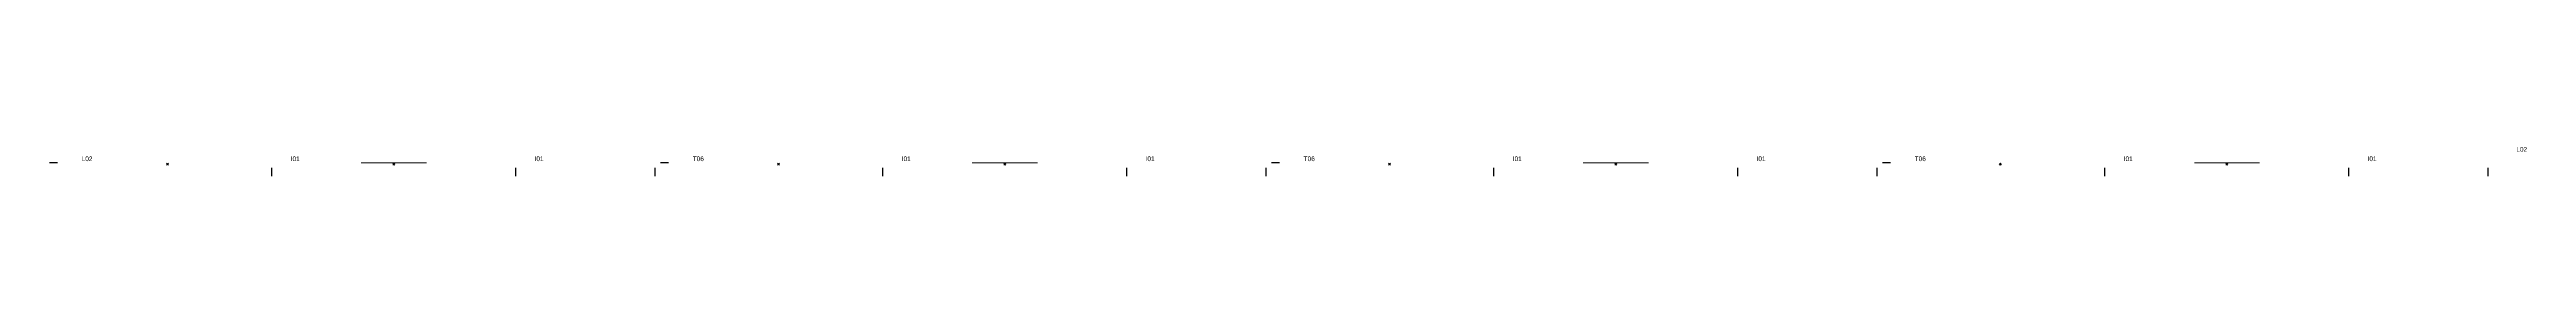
# Model space of a CAD drawing. Header units: inches. Extents: x 162 to 11993, y 18 to 332.
# Drawn here: x 7810.9 to 8237.7, y 42.6 to 47.6 of the extents above; entities that cross this region are included whole.
import ezdxf
from ezdxf.enums import TextEntityAlignment as Align

# ---------------------------------------------------------------- set-up
doc = ezdxf.new("R2010")
doc.units = ezdxf.units.IN
doc.header["$MEASUREMENT"] = 0
for name, color, linetype in [('DD2D_Geometry', 7, 'Continuous'), ('ENFASIS NEW', 7, 'Continuous'), ('Id Unión', 7, 'Continuous')]:
    doc.layers.add(name, color=color, linetype=linetype)
doc.styles.get("Standard").update_dxf_attribs({"font": 'stylu.ttf'})

msp = doc.modelspace()

# ---------------------------------------------------------------- texts
at = {"layer": 'Id Unión'}
for s, p in [('L02', (8235.91, 46.77)), ('L02', (7816.42, 45.16)), ('I01', (7852.44, 45.16)), ('I01', (7894.45, 45.16)), ('T06', (7921.7, 45.16)), ('I01', (7957.72, 45.16)), ('I01', (7999.73, 45.16)), ('T06', (8026.97, 45.16)), ('I01', (8063, 45.16)), ('I01', (8105, 45.16)), ('T06', (8132.25, 45.16)), ('I01', (8168.27, 45.16)), ('I01', (8210.28, 45.16))]:
    msp.add_text(s, height=0.807, dxfattribs=at).set_placement(p)

# ---------------------------------------------------------------- blocks, each defined once
blk = doc.blocks.new('DD40102442AB')
at = {"color": 1}
for p, q in [((0.004, -0.004), (-0.004, 0.004)), ((0.004, 0.004), (-0.004, -0.004))]:
    blk.add_line(p, q, dxfattribs=at)
blk.add_point((0, 0))
blk.add_point((0, 0))
blk.add_point((0, 0), dxfattribs=at)
blk = doc.blocks.new('DD40102436AB')
at = {"color": 1}
for p, q in [((0.004, -0.004), (-0.004, 0.004)), ((0.004, 0.004), (-0.004, -0.004))]:
    blk.add_line(p, q, dxfattribs=at)
blk.add_point((0, 0))
blk.add_point((0, 0))
blk.add_point((0, 0), dxfattribs=at)
blk = doc.blocks.new('DD101024303D')
blk.add_line((0, 0.0175), (0, -0.0175))
blk = doc.blocks.new('SPACE_DD10102430')
blk.add_blockref('DD101024303D', (0, 0))
blk = doc.blocks.new('DD101042303D')
blk.add_line((0, 0.0175), (0, -0.0175))
blk = doc.blocks.new('SPACE_DD10104230')
blk.add_blockref('DD101042303D', (0, 0))
blk = doc.blocks.new('DD101036303D')
blk.add_line((0, 0.0175), (0, -0.0175))
blk = doc.blocks.new('SPACE_DD10103630')
blk.add_blockref('DD101036303D', (0, 0))
blk = doc.blocks.new('DD101024423D')
blk.add_line((0, 0.0175), (0, -0.0175))
blk = doc.blocks.new('SPACE_DD10102442')
blk.add_blockref('DD101024423D', (0, 0))
blk = doc.blocks.new('DD20152429')
blk.add_attdef('A', text='', height=0.03).set_placement((0.3, 0.156, 0.012), align=Align.MIDDLE_CENTER)
blk = doc.blocks.new('DD20154217')
blk.add_attdef('A', text='', height=0.03).set_placement((0.5285, 0.156, 0.012), align=Align.MIDDLE_CENTER)
blk = doc.blocks.new('DD20314212')
at = {"color": 0, "linetype": 'Continuous', "lineweight": 0}
for p, q in [((0.494, 0.164, 0.012), (0.494, 0.129, 0.012)), ((0.564, 0.164, 0.012), (0.494, 0.164, 0.012)), ((0.494, 0.129, 0.012), (0.564, 0.129, 0.012)), ((0.564, 0.129, 0.012), (0.564, 0.164, 0.012)), ((0.671, 0.107, 0.012), (0.386, 0.107, 0.012)), ((0.386, 0.107, 0.012), (0.386, 0.017, 0.012)), ((0.386, 0.017, 0.012), (0.671, 0.017, 0.012)), ((0.671, 0.017, 0.012), (0.671, 0.107, 0.012))]:
    blk.add_line(p, q, dxfattribs=at)
for centre, start, end in [((0.487, 0.147, 0.012), 0, 180), ((0.487, 0.147, 0.012), 180, 0), ((0.57, 0.147, 0.012), 0, 180), ((0.57, 0.147, 0.012), 180, 0)]:
    blk.add_arc(centre, 0.00159, start, end, dxfattribs=at)
blk.add_attdef('A', text='', height=0.03).set_placement((0.148, 0.198, 0.015), align=Align.MIDDLE_CENTER)
blk = doc.blocks.new('DD20153629')
blk.add_attdef('A', text='', height=0.03).set_placement((0.4525, 0.156, 0.012), align=Align.MIDDLE_CENTER)

# ---------------------------------------------------------------- block references
at = {"layer": 'DD2D_Geometry', "xscale": 39.3700787401575, "yscale": 39.3700787401575, "zscale": 39.3700787401575}
for name, p, rotation in [('SPACE_DD10102442', (7811.57, 44.9), 90), ('SPACE_DD10103630', (7849.21, 43.29), 179.9999999999999), ('SPACE_DD10104230', (7891.22, 43.29), 180), ('SPACE_DD10102430', (7915.23, 43.29), 180), ('SPACE_DD10102442', (7916.85, 44.9), 90), ('SPACE_DD10103630', (7954.48, 43.29), 180), ('SPACE_DD10104230', (7996.49, 43.29), 180), ('SPACE_DD10102430', (8020.51, 43.29), 180), ('SPACE_DD10102442', (8022.12, 44.9), 90), ('SPACE_DD10103630', (8059.76, 43.29), 179.9999999999999), ('SPACE_DD10104230', (8101.77, 43.29), 180), ('SPACE_DD10102430', (8125.78, 43.29), 180), ('SPACE_DD10102442', (8127.4, 44.9), 90), ('SPACE_DD10103630', (8165.03, 43.29), 180), ('SPACE_DD10104230', (8207.04, 43.29), 180), ('SPACE_DD10102430', (8231.06, 43.29), 180)]:
    msp.add_blockref(name, p, dxfattribs=dict(at, rotation=rotation))
at = {"layer": 'DD2D_Geometry', "extrusion": (0, 1, 2.22045e-16)}
ref = msp.add_blockref('DD20153629', (-7849.01, 0, 44.4), dxfattribs=dict(at, xscale=39.3700787401575, yscale=39.3700787401575, zscale=39.3700787401575))
ref.add_attrib('A', 'S', dxfattribs={"layer": '0', "extrusion": (0, 1, 2.22045e-16), "height": 1.18}).set_placement((-7831.2, 6.14, 44.88), align=Align.MIDDLE_CENTER)
ref = msp.add_blockref('DD20314212', (-7891.02, 16.97, 44.4), dxfattribs=dict(at, xscale=39.3700787401575, yscale=39.3700787401575, zscale=39.3700787401575))
ref.add_attrib('A', 'S', dxfattribs={"layer": '0', "extrusion": (0, 1, 2.22045e-16), "height": 1.18}).set_placement((-7885.18, 24.76, 44.99), align=Align.MIDDLE_CENTER)
ref = msp.add_blockref('DD20154217', (-7891.02, 0, 44.4), dxfattribs=dict(at, xscale=39.3700787401575, yscale=39.3700787401575, zscale=39.3700787401575))
ref.add_attrib('A', 'S', dxfattribs={"layer": '0', "extrusion": (0, 1, 2.22045e-16), "height": 1.18}).set_placement((-7870.21, 6.14, 44.88), align=Align.MIDDLE_CENTER)
ref = msp.add_blockref('DD20152429', (-7915.03, 0, 44.4), dxfattribs=dict(at, xscale=39.3700787401575, yscale=39.3700787401575, zscale=39.3700787401575))
ref.add_attrib('A', 'S', dxfattribs={"layer": '0', "extrusion": (0, 1, 2.22045e-16), "height": 1.18}).set_placement((-7903.22, 6.14, 44.88), align=Align.MIDDLE_CENTER)
ref = msp.add_blockref('DD20153629', (-7954.29, 0, 44.4), dxfattribs=dict(at, xscale=39.3700787401575, yscale=39.3700787401575, zscale=39.3700787401575))
ref.add_attrib('A', 'S', dxfattribs={"layer": '0', "extrusion": (0, 1, 2.22045e-16), "height": 1.18}).set_placement((-7936.47, 6.14, 44.88), align=Align.MIDDLE_CENTER)
ref = msp.add_blockref('DD20314212', (-7996.29, 16.97, 44.4), dxfattribs=dict(at, xscale=39.3700787401575, yscale=39.3700787401575, zscale=39.3700787401575))
ref.add_attrib('A', 'S', dxfattribs={"layer": '0', "extrusion": (0, 1, 2.22045e-16), "height": 1.18}).set_placement((-7990.45, 24.76, 44.99), align=Align.MIDDLE_CENTER)
ref = msp.add_blockref('DD20154217', (-7996.29, 0, 44.4), dxfattribs=dict(at, xscale=39.3700787401575, yscale=39.3700787401575, zscale=39.3700787401575))
ref.add_attrib('A', 'S', dxfattribs={"layer": '0', "extrusion": (0, 1, 2.22045e-16), "height": 1.18}).set_placement((-7975.49, 6.14, 44.88), align=Align.MIDDLE_CENTER)
ref = msp.add_blockref('DD20152429', (-8020.31, 0, 44.4), dxfattribs=dict(at, xscale=39.3700787401575, yscale=39.3700787401575, zscale=39.3700787401575))
ref.add_attrib('A', 'S', dxfattribs={"layer": '0', "extrusion": (0, 1, 2.22045e-16), "height": 1.18}).set_placement((-8008.5, 6.14, 44.88), align=Align.MIDDLE_CENTER)
ref = msp.add_blockref('DD20153629', (-8059.56, 0, 44.4), dxfattribs=dict(at, xscale=39.3700787401575, yscale=39.3700787401575, zscale=39.3700787401575))
ref.add_attrib('A', 'S', dxfattribs={"layer": '0', "extrusion": (0, 1, 2.22045e-16), "height": 1.18}).set_placement((-8041.75, 6.14, 44.88), align=Align.MIDDLE_CENTER)
ref = msp.add_blockref('DD20314212', (-8101.57, 16.97, 44.4), dxfattribs=dict(at, xscale=39.3700787401575, yscale=39.3700787401575, zscale=39.3700787401575))
ref.add_attrib('A', 'S', dxfattribs={"layer": '0', "extrusion": (0, 1, 2.22045e-16), "height": 1.18}).set_placement((-8095.73, 24.76, 44.99), align=Align.MIDDLE_CENTER)
ref = msp.add_blockref('DD20154217', (-8101.57, 0, 44.4), dxfattribs=dict(at, xscale=39.3700787401575, yscale=39.3700787401575, zscale=39.3700787401575))
ref.add_attrib('A', 'S', dxfattribs={"layer": '0', "extrusion": (0, 1, 2.22045e-16), "height": 1.18}).set_placement((-8080.76, 6.14, 44.88), align=Align.MIDDLE_CENTER)
ref = msp.add_blockref('DD20152429', (-8125.59, 0, 44.4), dxfattribs=dict(at, xscale=39.3700787401575, yscale=39.3700787401575, zscale=39.3700787401575))
ref.add_attrib('A', 'S', dxfattribs={"layer": '0', "extrusion": (0, 1, 2.22045e-16), "height": 1.18}).set_placement((-8113.77, 6.14, 44.88), align=Align.MIDDLE_CENTER)
ref = msp.add_blockref('DD20153629', (-8164.84, 0, 44.4), dxfattribs=dict(at, xscale=39.3700787401575, yscale=39.3700787401575, zscale=39.3700787401575))
ref.add_attrib('A', 'S', dxfattribs={"layer": '0', "extrusion": (0, 1, 2.22045e-16), "height": 1.18}).set_placement((-8147.02, 6.14, 44.88), align=Align.MIDDLE_CENTER)
ref = msp.add_blockref('DD20314212', (-8206.85, 16.97, 44.4), dxfattribs=dict(at, xscale=39.3700787401575, yscale=39.3700787401575, zscale=39.3700787401575))
ref.add_attrib('A', 'S', dxfattribs={"layer": '0', "extrusion": (0, 1, 2.22045e-16), "height": 1.18}).set_placement((-8201.01, 24.76, 44.99), align=Align.MIDDLE_CENTER)
ref = msp.add_blockref('DD20154217', (-8206.85, 0, 44.4), dxfattribs=dict(at, xscale=39.3700787401575, yscale=39.3700787401575, zscale=39.3700787401575))
ref.add_attrib('A', 'S', dxfattribs={"layer": '0', "extrusion": (0, 1, 2.22045e-16), "height": 1.18}).set_placement((-8186.04, 6.14, 44.88), align=Align.MIDDLE_CENTER)
ref = msp.add_blockref('DD20152429', (-8230.86, 0, 44.4), dxfattribs=dict(at, xscale=39.3700787401575, yscale=39.3700787401575, zscale=39.3700787401575))
ref.add_attrib('A', 'S', dxfattribs={"layer": '0', "extrusion": (0, 1, 2.22045e-16), "height": 1.18}).set_placement((-8219.05, 6.14, 44.88), align=Align.MIDDLE_CENTER)
at = {"layer": 'ENFASIS NEW', "xscale": 39.3700787401575, "yscale": 39.3700787401575, "zscale": 39.3700787401575, "rotation": 180}
for name, p in [('DD40102436AB', (7831.2, 44.64)), ('DD40102442AB', (7870.21, 44.64)), ('DD40102436AB', (7936.47, 44.64)), ('DD40102442AB', (7975.49, 44.64)), ('DD40102436AB', (8041.75, 44.64)), ('DD40102442AB', (8080.76, 44.64)), ('DD40102436AB', (8147.02, 44.64)), ('DD40102442AB', (8186.04, 44.64))]:
    msp.add_blockref(name, p, dxfattribs=at)

msp.set_redraw_order([(e.dxf.handle, doc.entitydb.next_handle()) for e in msp.query("TEXT MTEXT ATTDEF DIMENSION ARC_DIMENSION")])  # texts and dimensions are drawn at this point

doc.saveas('drawing.dxf')
